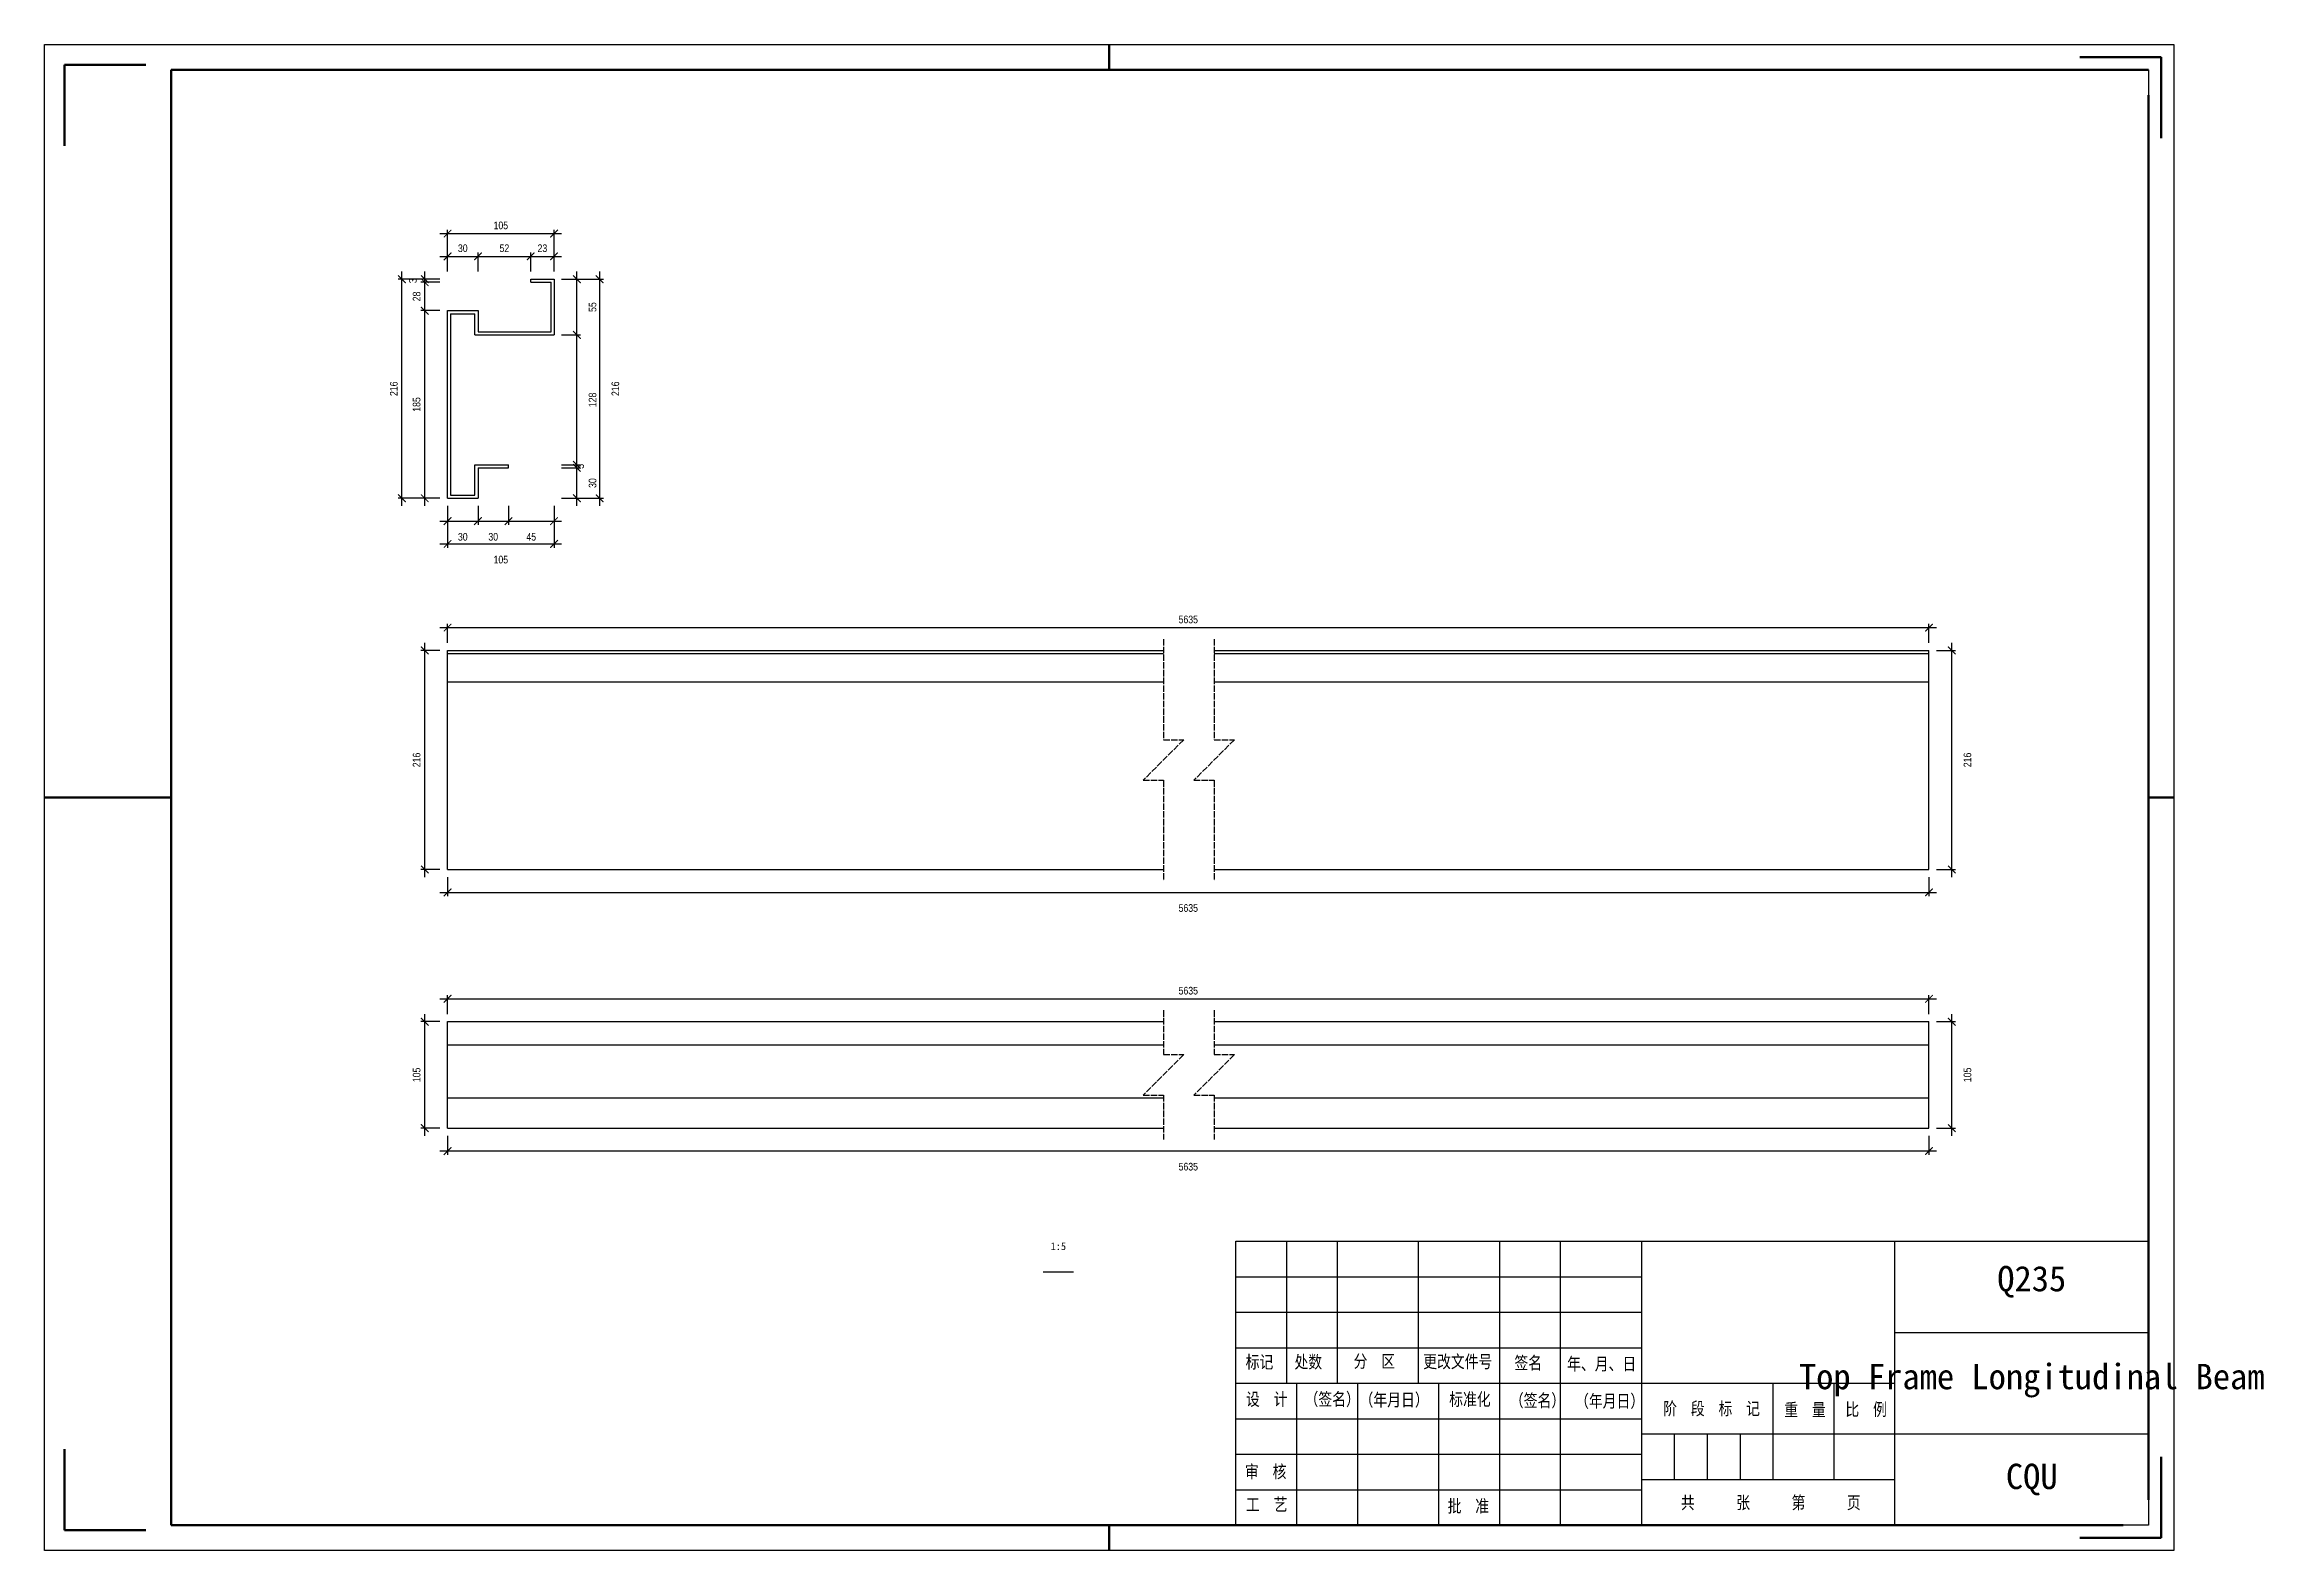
# Model space of a CAD drawing. Header units: millimetres. Extents: x 0 to 1925, y 0 to 4345.
# Drawn here: x 490 to 927.7, y 1835 to 2132 of the extents above; entities that cross this region are included whole.
import ezdxf

# ---------------------------------------------------------------- set-up
doc = ezdxf.new("R2010")
doc.units = ezdxf.units.MM
doc.linetypes.add('DASHED', pattern=[1.524, 1.27, -0.254])
doc.layers.add('总内框线', color=7, linetype='Continuous', lineweight=50)
doc.layers.add('总外框线', color=7, linetype='Continuous', lineweight=30)
doc.styles.add('OpenSansCondensed-Light', font='OpenSansCondensed-Light.ttf')
doc.styles.add('陈杰（2）', font='gbenor.shx', dxfattribs={"width": 0.8, "bigfont": 'gbcbig.shx'})
doc.dimstyles.new('EZDXF', dxfattribs={"dimtxt": 0.25, "dimasz": 0.175, "dimexe": 0.375, "dimexo": 0.125, "dimgap": 0.1, "dimtad": 1, "dimlfac": 100, "dimzin": 12, "dimdsep": 46, "dimtxsty": 'OpenSansCondensed-Light', "dimblk": 'ARCHTICK', "dimcen": 2.5, "dimazin": 3, "dimtfac": 0.5, "dimtmove": 2, "dimatfit": 3, "dimarcsym": 0})

msp = doc.modelspace()

# ---------------------------------------------------------------- texts
at = {"attachment_point": 5}
for s, insert, char_height in [('1:5', (690, 1895), 1.5), ('Q235', (882, 1888), 5), ('Top Frame Longitudinal Beam', (882, 1868.5), 5), ('CQU', (882, 1849), 5)]:
    msp.add_mtext(s, dxfattribs=dict(at, insert=insert, char_height=char_height))
at = {"char_height": 2.5, "width": 93.0192856, "attachment_point": 1, "style": '陈杰（2）'}
for s, insert in [('{\\fSimSun|b0|i0|c134|p2;标记}', (726.95482, 1873.44053)), ('{\\fSimSun|b0|i0|c134|p2;处数}', (736.57596, 1873.45543)), ('{\\fSimSun|b0|i0|c134|p2;分\u3000区}', (748.23692, 1873.57959)), ('{\\fSimSun|b0|i0|c134|p2;更改文件号}', (761.97169, 1873.52496)), ('{\\fSimSun|b0|i0|c134|p2;签名}', (779.95608, 1873.2667)), ('{\\fSimSun|b0|i0|c134|p2;年、月、日}', (790.35064, 1873.07301)), ('{\\fSimSun|b0|i0|c134|p2;设\u3000计}', (727.01432, 1866.10007)), ('{\\fSimSun|b0|i0|c134|p2;（签名）}', (738.55629, 1866.10007)), ('{\\fSimSun|b0|i0|c134|p2;\u3000（年月日）}', (746.68156, 1865.98584)), ('{\\fSimSun|b0|i0|c134|p2;标准化}', (767.08823, 1866.08517)), ('{\\fSimSun|b0|i0|c134|p2;（签名）}', (779.05516, 1865.83685)), ('{\\fSimSun|b0|i0|c134|p2;（年月日）}', (791.923, 1865.73752)), ('{\\fSimSun|b0|i0|c134|p2;阶\u3000段\u3000标\u3000记}', (809.30395, 1864.25254)), ('{\\fSimSun|b0|i0|c134|p2;重\u3000量}', (833.18681, 1864.02408)), ('{\\fSimSun|b0|i0|c134|p2;比\u3000例}', (845.23873, 1864.09361)), ('{\\fSimSun|b0|i0|c134|p2;审\u3000核}', (726.81034, 1851.83138)), ('{\\fSimSun|b0|i0|c134|p2;工\u3000艺}', (727.01432, 1845.34515)), ('{\\fSimSun|b0|i0|c134|p2;批\u3000准}', (766.78226, 1845.0273)), ('{\\fSimSun|b0|i0|c134|p2;共\u3000\u3000\u3000张\u3000\u3000\u3000第\u3000\u3000\u3000页}', (812.79713, 1845.72757))]:
    msp.add_mtext(s, dxfattribs=dict(at, insert=insert))

# ---------------------------------------------------------------- blocks, each defined once
blk = doc.blocks.new('_ARCHTICK')
at = {"color": 0, "linetype": 'ByBlock', "const_width": 0.15}
blk.add_lwpolyline([(-0.5, -0.5), (0.5, 0.5)], dxfattribs=at)

# ---------------------------------------------------------------- dimensions: what is measured, and where the dimension line sits
for base, p1, p2, location, text, override in [((569.52901, 2094.7), (569.52901, 2085.7), (590.52901, 2085.7), (580.02901, 2096.3), '105', {"dimtxt": 1.5, "dimasz": 1.5, "dimexe": 0.75, "dimexo": 1.5, "dimtad": 1, "dimlfac": 5, "dimblk": 'ARCHTICK', "dimsah": 0, "dimtsz": 0, "dimdle": 1.5, "dimtmove": 2}), ((569.52901, 2033.5), (569.52901, 2042.5), (590.52901, 2042.5), (580.02901, 2030.4), '105', {"dimtxt": 1.5, "dimasz": 1.5, "dimexe": 0.75, "dimexo": 1.5, "dimtad": 4, "dimlfac": 5, "dimblk": 'ARCHTICK', "dimsah": 0, "dimtsz": 0, "dimdle": 1.5, "dimtmove": 2}), ((569.52901, 2017), (569.52901, 2012.5), (861.72901, 2012.5), (715.62901, 2018.6), '5635', {"dimtxt": 1.5, "dimasz": 1.5, "dimexe": 0.75, "dimexo": 1.5, "dimtad": 1, "dimlfac": 5, "dimblk": 'ARCHTICK', "dimsah": 0, "dimtsz": 0, "dimdle": 1.5, "dimtmove": 2}), ((569.52901, 1964.8), (569.52901, 1969.3), (861.72901, 1969.3), (715.62901, 1961.7), '5635', {"dimtxt": 1.5, "dimasz": 1.5, "dimexe": 0.75, "dimexo": 1.5, "dimtad": 4, "dimlfac": 5, "dimblk": 'ARCHTICK', "dimsah": 0, "dimtsz": 0, "dimdle": 1.5, "dimtmove": 2}), ((569.52901, 1943.8), (569.52901, 1939.3), (861.72901, 1939.3), (715.62901, 1945.4), '5635', {"dimtxt": 1.5, "dimasz": 1.5, "dimexe": 0.75, "dimexo": 1.5, "dimtad": 1, "dimlfac": 5, "dimblk": 'ARCHTICK', "dimsah": 0, "dimtsz": 0, "dimdle": 1.5, "dimtmove": 2}), ((569.52901, 1913.8), (569.52901, 1918.3), (861.72901, 1918.3), (715.62901, 1910.7), '5635', {"dimtxt": 1.5, "dimasz": 1.5, "dimexe": 0.75, "dimexo": 1.5, "dimtad": 4, "dimlfac": 5, "dimblk": 'ARCHTICK', "dimsah": 0, "dimtsz": 0, "dimdle": 1.5, "dimtmove": 2})]:
    msp.add_linear_dim(base=base, p1=p1, p2=p2, location=location, text=text, dimstyle='EZDXF', override=override).render()
for base, p1, p2, location, override in [((569.52901, 2090.2), (569.52901, 2085.7), (575.52901, 2085.7), (572.52901, 2091.8), {"dimtxt": 1.5, "dimasz": 1.5, "dimexe": 0.75, "dimexo": 1.5, "dimtad": 1, "dimlfac": 5, "dimblk": 'ARCHTICK', "dimsah": 0, "dimtsz": 0, "dimdle": 1.5, "dimtmove": 2}), ((575.52901, 2090.2), (575.52901, 2085.7), (585.92901, 2085.7), (580.72901, 2091.8), {"dimtxt": 1.5, "dimasz": 1.5, "dimexe": 0.75, "dimexo": 1.5, "dimtad": 1, "dimlfac": 5, "dimblk": 'ARCHTICK', "dimsah": 0, "dimtsz": 0, "dimdle": 1.5, "dimtmove": 2}), ((585.92901, 2090.2), (585.92901, 2085.7), (590.52901, 2085.7), (588.22901, 2091.8), {"dimtxt": 1.5, "dimasz": 1.5, "dimexe": 0.75, "dimexo": 1.5, "dimtad": 1, "dimlfac": 5, "dimblk": 'ARCHTICK', "dimsah": 0, "dimtsz": 0, "dimdle": 1.5, "dimtmove": 2}), ((569.52901, 2038), (569.52901, 2042.5), (575.52901, 2042.5), (572.52901, 2034.9), {"dimtxt": 1.5, "dimasz": 1.5, "dimexe": 0.75, "dimexo": 1.5, "dimtad": 4, "dimlfac": 5, "dimblk": 'ARCHTICK', "dimsah": 0, "dimtsz": 0, "dimdle": 1.5, "dimtmove": 2}), ((575.52901, 2038), (575.52901, 2042.5), (581.52901, 2042.5), (578.52901, 2034.9), {"dimtxt": 1.5, "dimasz": 1.5, "dimexe": 0.75, "dimexo": 1.5, "dimtad": 4, "dimlfac": 5, "dimblk": 'ARCHTICK', "dimsah": 0, "dimtsz": 0, "dimdle": 1.5, "dimtmove": 2}), ((581.52901, 2038), (581.52901, 2042.5), (590.52901, 2042.5), (586.02901, 2034.9), {"dimtxt": 1.5, "dimasz": 1.5, "dimexe": 0.75, "dimexo": 1.5, "dimtad": 4, "dimlfac": 5, "dimblk": 'ARCHTICK', "dimsah": 0, "dimtsz": 0, "dimdle": 1.5, "dimtmove": 2})]:
    msp.add_linear_dim(base=base, p1=p1, p2=p2, location=location, dimstyle='EZDXF', override=override).render()
for base, p1, p2, location, text, override in [((560.52901, 2042.5), (569.52901, 2042.5), (569.52901, 2085.7), (558.92901, 2064.1), '216', {"dimtxt": 1.5, "dimasz": 1.5, "dimexe": 0.75, "dimexo": 1.5, "dimtad": 1, "dimlfac": 5, "dimblk": 'ARCHTICK', "dimsah": 0, "dimtsz": 0, "dimdle": 1.5, "dimtmove": 2}), ((599.52901, 2042.5), (590.52901, 2042.5), (590.52901, 2085.7), (602.62901, 2064.1), '216', {"dimtxt": 1.5, "dimasz": 1.5, "dimexe": 0.75, "dimexo": 1.5, "dimtad": 4, "dimlfac": 5, "dimblk": 'ARCHTICK', "dimsah": 0, "dimtsz": 0, "dimdle": 1.5, "dimtmove": 2}), ((565.02901, 1969.3), (569.52901, 1969.3), (569.52901, 2012.5), (563.42901, 1990.9), '216', {"dimtxt": 1.5, "dimasz": 1.5, "dimexe": 0.75, "dimexo": 1.5, "dimtad": 1, "dimlfac": 5, "dimblk": 'ARCHTICK', "dimsah": 0, "dimtsz": 0, "dimdle": 1.5, "dimtmove": 2}), ((866.22901, 1969.3), (861.72901, 1969.3), (861.72901, 2012.5), (869.32901, 1990.9), '216', {"dimtxt": 1.5, "dimasz": 1.5, "dimexe": 0.75, "dimexo": 1.5, "dimtad": 4, "dimlfac": 5, "dimblk": 'ARCHTICK', "dimsah": 0, "dimtsz": 0, "dimdle": 1.5, "dimtmove": 2}), ((565.02901, 1918.3), (569.52901, 1918.3), (569.52901, 1939.3), (563.42901, 1928.8), '105', {"dimtxt": 1.5, "dimasz": 1.5, "dimexe": 0.75, "dimexo": 1.5, "dimtad": 1, "dimlfac": 5, "dimblk": 'ARCHTICK', "dimsah": 0, "dimtsz": 0, "dimdle": 1.5, "dimtmove": 2}), ((866.22901, 1918.3), (861.72901, 1918.3), (861.72901, 1939.3), (869.32901, 1928.8), '105', {"dimtxt": 1.5, "dimasz": 1.5, "dimexe": 0.75, "dimexo": 1.5, "dimtad": 4, "dimlfac": 5, "dimblk": 'ARCHTICK', "dimsah": 0, "dimtsz": 0, "dimdle": 1.5, "dimtmove": 2})]:
    msp.add_linear_dim(base=base, p1=p1, p2=p2, angle=90, location=location, text=text, dimstyle='EZDXF', override=override).render()
for base, p1, p2, location, override in [((565.02901, 2085.1), (569.52901, 2085.1), (569.52901, 2085.7), (562.67901, 2085.4), {"dimtxt": 1.5, "dimasz": 1.5, "dimexe": 0.75, "dimexo": 1.5, "dimtad": 1, "dimlfac": 5, "dimblk": 'ARCHTICK', "dimsah": 0, "dimtsz": 0, "dimdle": 1.5, "dimtmove": 2}), ((565.02901, 2079.5), (569.52901, 2079.5), (569.52901, 2085.1), (563.42901, 2082.3), {"dimtxt": 1.5, "dimasz": 1.5, "dimexe": 0.75, "dimexo": 1.5, "dimtad": 1, "dimlfac": 5, "dimblk": 'ARCHTICK', "dimsah": 0, "dimtsz": 0, "dimdle": 1.5, "dimtmove": 2}), ((595.02901, 2074.7), (590.52901, 2074.7), (590.52901, 2085.7), (598.12901, 2080.2), {"dimtxt": 1.5, "dimasz": 1.5, "dimexe": 0.75, "dimexo": 1.5, "dimtad": 4, "dimlfac": 5, "dimblk": 'ARCHTICK', "dimsah": 0, "dimtsz": 0, "dimdle": 1.5, "dimtmove": 2}), ((565.02901, 2042.5), (569.52901, 2042.5), (569.52901, 2079.5), (563.42901, 2061), {"dimtxt": 1.5, "dimasz": 1.5, "dimexe": 0.75, "dimexo": 1.5, "dimtad": 1, "dimlfac": 5, "dimblk": 'ARCHTICK', "dimsah": 0, "dimtsz": 0, "dimdle": 1.5, "dimtmove": 2}), ((595.02901, 2049.1), (590.52901, 2049.1), (590.52901, 2074.7), (598.12901, 2061.9), {"dimtxt": 1.5, "dimasz": 1.5, "dimexe": 0.75, "dimexo": 1.5, "dimtad": 4, "dimlfac": 5, "dimblk": 'ARCHTICK', "dimsah": 0, "dimtsz": 0, "dimdle": 1.5, "dimtmove": 2}), ((595.02901, 2048.5), (590.52901, 2048.5), (590.52901, 2049.1), (595.67901, 2048.8), {"dimtxt": 1.5, "dimasz": 1.5, "dimexe": 0.75, "dimexo": 1.5, "dimtad": 4, "dimlfac": 5, "dimblk": 'ARCHTICK', "dimsah": 0, "dimtsz": 0, "dimdle": 1.5, "dimtmove": 2}), ((595.02901, 2042.5), (590.52901, 2042.5), (590.52901, 2048.5), (598.12901, 2045.5), {"dimtxt": 1.5, "dimasz": 1.5, "dimexe": 0.75, "dimexo": 1.5, "dimtad": 4, "dimlfac": 5, "dimblk": 'ARCHTICK', "dimsah": 0, "dimtsz": 0, "dimdle": 1.5, "dimtmove": 2})]:
    msp.add_linear_dim(base=base, p1=p1, p2=p2, angle=90, location=location, dimstyle='EZDXF', override=override).render()

# ---------------------------------------------------------------- linework, layer by layer
for p, q in [((905, 2127), (905, 1942)), ((585.92901, 2085.1), (585.92901, 2085.7)), ((585.92901, 2085.7), (590.52901, 2085.7)), ((585.92901, 2085.1), (589.92901, 2085.1)), ((589.92901, 2075.3), (589.92901, 2085.1)), ((590.52901, 2085.7), (590.52901, 2074.7)), ((569.52901, 2079.5), (575.52901, 2079.5)), ((569.52901, 2042.5), (569.52901, 2079.5)), ((575.52901, 2079.5), (575.52901, 2075.3)), ((570.12901, 2078.9), (574.92901, 2078.9)), ((570.12901, 2078.9), (570.12901, 2043.1)), ((574.92901, 2074.7), (574.92901, 2078.9)), ((575.52901, 2075.3), (589.92901, 2075.3)), ((574.92901, 2074.7), (590.52901, 2074.7)), ((574.92901, 2049.1), (581.52901, 2049.1)), ((574.92901, 2043.1), (574.92901, 2049.1)), ((581.52901, 2048.5), (581.52901, 2049.1)), ((575.52901, 2048.5), (575.52901, 2042.5)), ((575.52901, 2048.5), (581.52901, 2048.5)), ((569.52901, 2042.5), (575.52901, 2042.5)), ((570.12901, 2043.1), (574.92901, 2043.1)), ((569.52901, 2011.9), (569.52901, 2012.5)), ((569.52901, 2012.5), (710.72901, 2012.5)), ((569.52901, 2011.9), (710.72901, 2011.9)), ((569.52901, 2006.3), (569.52901, 2011.9)), ((720.72901, 2012.5), (861.72901, 2012.5)), ((720.72901, 2011.9), (861.72901, 2011.9)), ((861.72901, 2011.9), (861.72901, 2012.5)), ((861.72901, 2006.3), (861.72901, 2011.9)), ((569.52901, 1969.3), (569.52901, 2006.3)), ((569.52901, 2006.3), (710.72901, 2006.3)), ((720.72901, 2006.3), (861.72901, 2006.3)), ((861.72901, 1969.3), (861.72901, 2006.3)), ((569.52901, 1969.3), (710.72901, 1969.3)), ((720.72901, 1969.3), (861.72901, 1969.3)), ((569.52901, 1934.7), (569.52901, 1939.3)), ((569.52901, 1939.3), (710.72901, 1939.3)), ((720.72901, 1939.3), (861.72901, 1939.3)), ((861.72901, 1934.7), (861.72901, 1939.3)), ((569.52901, 1934.7), (710.72901, 1934.7)), ((569.52901, 1924.3), (569.52901, 1934.7)), ((720.72901, 1934.7), (861.72901, 1934.7)), ((861.72901, 1924.3), (861.72901, 1934.7)), ((569.52901, 1918.3), (569.52901, 1924.3)), ((569.52901, 1924.3), (710.72901, 1924.3)), ((720.72901, 1924.3), (861.72901, 1924.3)), ((861.72901, 1918.3), (861.72901, 1924.3)), ((569.52901, 1918.3), (710.72901, 1918.3)), ((720.72901, 1918.3), (861.72901, 1918.3)), ((725, 1896), (905, 1896)), ((725, 1840), (725, 1896)), ((735, 1896), (735, 1868)), ((745, 1896), (745, 1868)), ((761, 1896), (761, 1868)), ((777, 1896), (777, 1868)), ((789, 1896), (789, 1840)), ((805, 1896), (805, 1840)), ((855, 1840), (855, 1896)), ((905, 1896), (905, 1840)), ((687, 1890), (693, 1890)), ((725, 1889), (805, 1889)), ((725, 1882), (805, 1882)), ((855, 1878), (905, 1878)), ((725, 1875), (805, 1875)), ((725, 1868), (855, 1868)), ((737, 1868), (737, 1840)), ((749, 1868), (749, 1840)), ((765, 1868), (765, 1840)), ((777, 1868), (777, 1840)), ((831, 1849), (831, 1868)), ((843, 1849), (843, 1868)), ((725, 1861), (805, 1861)), ((805, 1858), (855, 1858)), ((811.5, 1858), (811.5, 1849)), ((818, 1858), (818, 1849)), ((824.5, 1858), (824.5, 1849)), ((855, 1858), (905, 1858)), ((725, 1854), (805, 1854)), ((805, 1849), (855, 1849)), ((725, 1847), (805, 1847)), ((905, 1840), (725, 1840))]:
    msp.add_line(p, q)
at = {"linetype": 'DASHED'}
for p, q in [((710.72901, 2014.75), (710.72901, 1994.9)), ((720.72901, 2014.75), (720.72901, 1994.9)), ((714.72901, 1994.9), (706.72901, 1986.9)), ((710.72901, 1994.9), (714.72901, 1994.9)), ((724.72901, 1994.9), (716.72901, 1986.9)), ((720.72901, 1994.9), (724.72901, 1994.9)), ((706.72901, 1986.9), (710.72901, 1986.9)), ((710.72901, 1986.9), (710.72901, 1967.05)), ((716.72901, 1986.9), (720.72901, 1986.9)), ((720.72901, 1986.9), (720.72901, 1967.05)), ((710.72901, 1941.55), (710.72901, 1932.8)), ((720.72901, 1941.55), (720.72901, 1932.8)), ((714.72901, 1932.8), (706.72901, 1924.8)), ((710.72901, 1932.8), (714.72901, 1932.8)), ((724.72901, 1932.8), (716.72901, 1924.8)), ((720.72901, 1932.8), (724.72901, 1932.8)), ((706.72901, 1924.8), (710.72901, 1924.8)), ((710.72901, 1924.8), (710.72901, 1916.05)), ((716.72901, 1924.8), (720.72901, 1924.8)), ((720.72901, 1924.8), (720.72901, 1916.05))]:
    msp.add_line(p, q, dxfattribs=at)
at = {"layer": '总内框线'}
for p, q in [((700, 2127), (700, 2132)), ((494, 2128), (494, 2112)), ((494, 2128), (510, 2128)), ((907.5, 2129.5), (891.5, 2129.5)), ((907.5, 2129.5), (907.5, 2113.5)), ((515, 1840), (515, 2127)), ((515, 2127), (905, 2127)), ((905, 2122), (905, 1845)), ((490, 1983.5), (515, 1983.5)), ((905, 1983.5), (910, 1983.5)), ((494, 1839), (494, 1855)), ((907.5, 1837.5), (907.5, 1853.5)), ((494, 1839), (510, 1839)), ((900, 1840), (515, 1840)), ((700, 1835), (700, 1840)), ((907.5, 1837.5), (891.5, 1837.5))]:
    msp.add_line(p, q, dxfattribs=at)
at = {"layer": '总外框线'}
for p, q in [((490, 1835), (490, 2132)), ((490, 2132), (910, 2132)), ((910, 2132), (910, 1835)), ((910, 1835), (490, 1835))]:
    msp.add_line(p, q, dxfattribs=at)

msp.set_redraw_order([(e.dxf.handle, doc.entitydb.next_handle()) for e in msp.query("TEXT MTEXT ATTDEF DIMENSION ARC_DIMENSION")])  # texts and dimensions are drawn at this point

doc.saveas('drawing.dxf')
